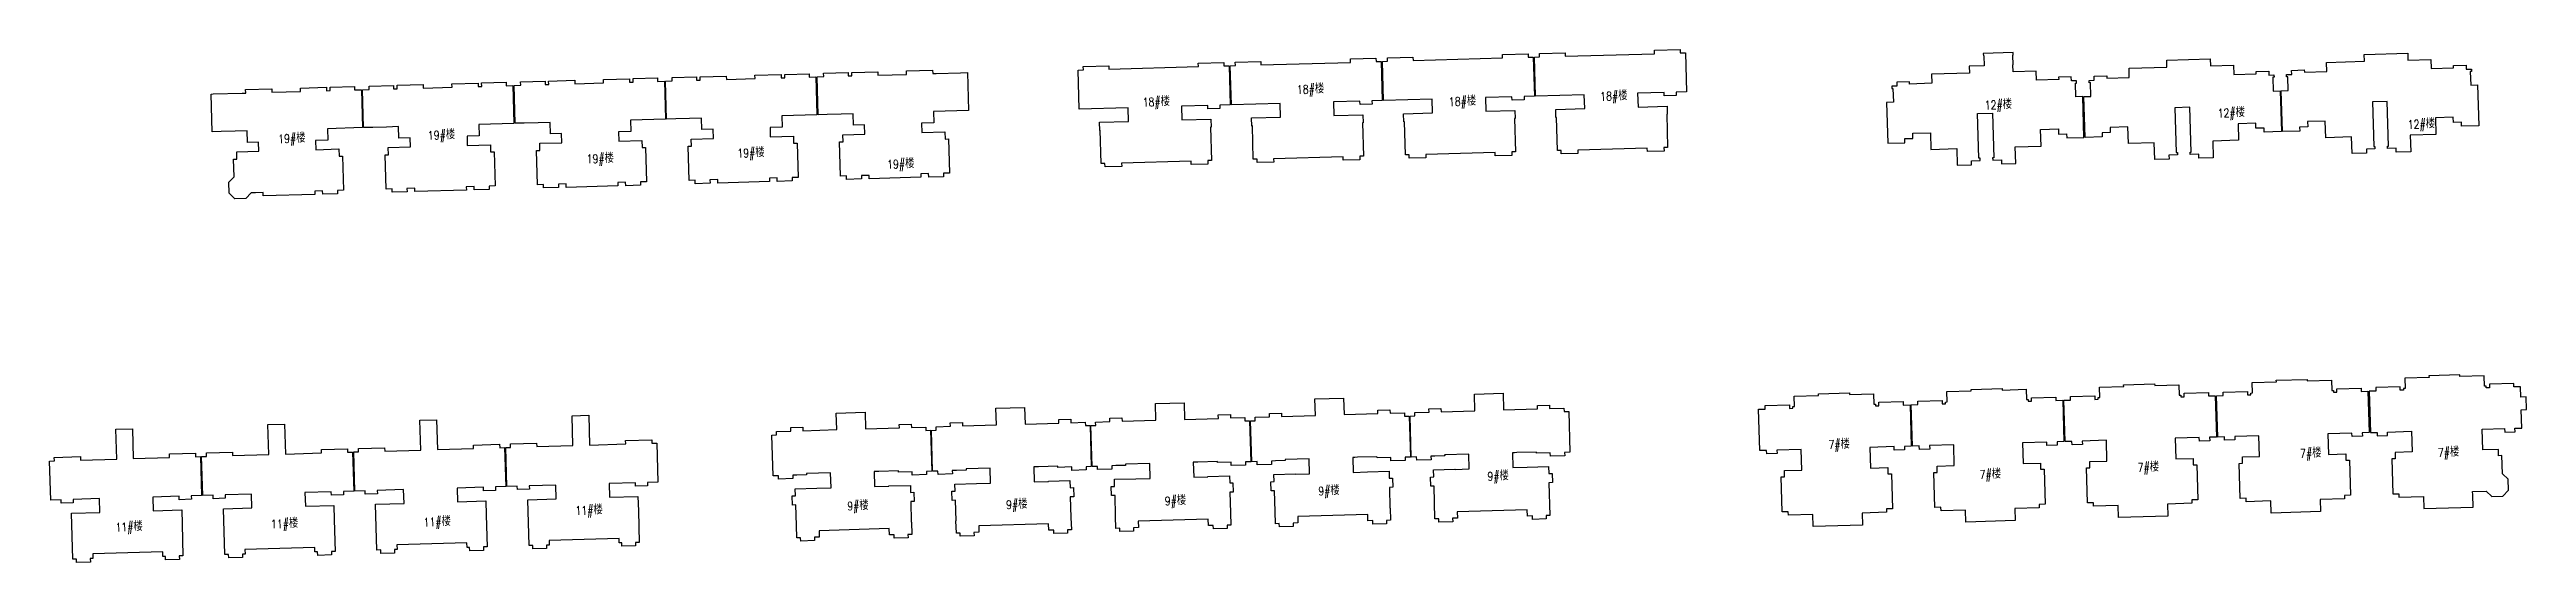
# Model space of a CAD drawing. Extents: x 475 to 1388, y 546 to 1154.
# Drawn here: x 791.9 to 1223.3, y 650 to 739.3 of the extents above; entities that cross this region are included whole.
import ezdxf

# ---------------------------------------------------------------- set-up
doc = ezdxf.new("R2010")
doc.units = 0
doc.header["$LTSCALE"] = 1000
doc.header["$MEASUREMENT"] = 0
doc.layers.add('外墙', color=42, linetype='Continuous')
doc.layers.add('建筑型号', color=2, linetype='Continuous', lineweight=18)
doc.styles.add('_HZTXT', font='txt.shx', dxfattribs={"width": 0.8, "bigfont": 'hztxt.shx'})

msp = doc.modelspace()

# ---------------------------------------------------------------- texts
at = {"layer": '建筑型号', "color": 0, "style": '_HZTXT', "width": 0.8}
for s, p in [('18#楼', (1009.14, 731.58)), ('18#楼', (982.28, 729.38)), ('18#楼', (1035.62, 729.46)), ('18#楼', (1061.97, 730.39)), ('12#楼', (1128.95, 728.88)), ('12#楼', (1169.52, 727.47)), ('19#楼', (831.71, 723.01)), ('19#楼', (857.78, 723.6)), ('12#楼', (1202.63, 725.51)), ('19#楼', (885.43, 719.49)), ('19#楼', (911.68, 720.49)), ('19#楼', (937.77, 718.56)), ('7#楼', (1101.74, 669.73)), ('7#楼', (1183.88, 668.2)), ('7#楼', (1207.88, 668.35)), ('9#楼', (1042.33, 664.22)), ('7#楼', (1128.07, 664.52)), ('7#楼', (1155.59, 665.74)), ('11#楼', (883.48, 658.25)), ('9#楼', (930.83, 659.05)), ('9#楼', (958.49, 659.28)), ('9#楼', (986.13, 659.92)), ('9#楼', (1012.87, 661.66)), ('11#楼', (803.36, 655.36)), ('11#楼', (830.45, 655.91)), ('11#楼', (857.03, 656.24))]:
    msp.add_text(s, height=1.5, rotation=1.7114, dxfattribs=at).set_placement(p)

# ---------------------------------------------------------------- linework, layer by layer
at = {"layer": '外墙', "color": 2, "ltscale": 0.1, "elevation": -1.02}
for points in [[(998.42, 736.52), (998.4, 737.12), (1002.85, 737.24), (1002.87, 736.64), (1018.46, 737.08), (1018.44, 737.68), (1022.89, 737.81), (1022.91, 737.21), (1023.81, 737.24), (1024, 730.44), (1022.2, 730.39), (1022.22, 729.79), (1020.12, 729.73), (1020.1, 730.33), (1015.51, 730.2), (1015.57, 727.8), (1020.62, 727.94), (1020.66, 726.54), (1020.56, 726.54), (1020.73, 720.74), (1020.08, 720.72), (1020.09, 720.12), (1017.19, 720.04), (1017.18, 720.64), (1005.08, 720.3), (1005.1, 719.7), (1002.2, 719.62), (1002.18, 720.22), (1001.53, 720.2), (1001.37, 726), (1001.27, 725.99), (1001.23, 727.39), (1006.28, 727.54), (1006.21, 729.93), (997.71, 729.69), (997.52, 736.49)], [(1024.91, 737.27), (1024.89, 737.87), (1029.34, 737.99), (1029.36, 737.39), (1044.95, 737.84), (1044.93, 738.44), (1049.38, 738.56), (1049.4, 737.96), (1050.3, 737.99), (1050.49, 731.19), (1048.69, 731.14), (1048.71, 730.54), (1046.61, 730.48), (1046.59, 731.08), (1041.99, 730.95), (1042.06, 728.55), (1047.11, 728.69), (1047.15, 727.29), (1047.05, 727.29), (1047.21, 721.49), (1046.56, 721.47), (1046.58, 720.87), (1043.68, 720.79), (1043.67, 721.39), (1031.57, 721.05), (1031.59, 720.45), (1028.69, 720.37), (1028.67, 720.97), (1028.02, 720.95), (1027.86, 726.75), (1027.76, 726.74), (1027.72, 728.14), (1032.77, 728.29), (1032.7, 730.69), (1024.2, 730.44), (1024.01, 737.24)], [(1054.51, 721.7), (1054.35, 727.5), (1054.25, 727.5), (1054.21, 728.89), (1059.26, 729.04), (1059.19, 731.44), (1050.69, 731.2), (1050.5, 737.99), (1051.4, 738.02), (1051.38, 738.62), (1055.83, 738.74), (1055.85, 738.14), (1071.44, 738.59), (1071.42, 739.19), (1075.87, 739.31), (1075.89, 738.71), (1076.79, 738.74), (1076.98, 731.94), (1075.18, 731.89), (1075.2, 731.29), (1073.1, 731.23), (1073.08, 731.83), (1068.48, 731.7), (1068.55, 729.3), (1073.6, 729.44), (1073.64, 728.04), (1073.54, 728.04), (1073.7, 722.24), (1073.05, 722.23), (1073.07, 721.63), (1070.17, 721.54), (1070.16, 722.14), (1058.06, 721.8), (1058.08, 721.2), (1055.18, 721.12), (1055.16, 721.72)], [(971.91, 736.37), (976.36, 736.49), (976.38, 735.89), (991.97, 736.33), (991.95, 736.93), (996.4, 737.06), (996.42, 736.46), (997.32, 736.49), (997.51, 729.69), (995.71, 729.64), (995.73, 729.04), (993.63, 728.98), (993.61, 729.58), (989.02, 729.45), (989.08, 727.05), (994.13, 727.19), (994.17, 725.79), (994.07, 725.79), (994.24, 719.99), (993.59, 719.97), (993.6, 719.37), (990.7, 719.29), (990.69, 719.89), (978.59, 719.55), (978.61, 718.95), (975.71, 718.87), (975.69, 719.47), (975.04, 719.45), (974.88, 725.25), (974.78, 725.24), (974.74, 726.64), (979.79, 726.79), (979.72, 729.18), (971.22, 728.94), (971.03, 735.74), (971.93, 735.77)]]:
    msp.add_lwpolyline(points, close=True, dxfattribs=at)
at = {"layer": '外墙', "color": 2, "ltscale": 0.1}
for points in [[(1141.8, 734.48), (1141.82, 734.08), (1137.92, 733.97), (1137.87, 735.57), (1133.87, 735.45), (1133.84, 736.65), (1133.9, 736.65), (1133.85, 738.35), (1133.89, 738.35), (1133.87, 738.8), (1128.68, 738.65), (1128.69, 738.2), (1128.79, 738.2), (1128.84, 736.5), (1126.24, 736.42), (1126.28, 735.22), (1119.68, 735.03), (1119.73, 733.43), (1115.83, 733.31), (1115.82, 733.71), (1113.62, 733.65), (1113.64, 732.95), (1112.74, 732.92), (1112.75, 732.52), (1112.95, 732.53), (1113.02, 730.13), (1111.82, 730.09), (1112.03, 723), (1115.03, 723.09), (1115.01, 723.79), (1116.41, 723.83), (1116.38, 724.73), (1119.48, 724.82), (1119.57, 721.92), (1124.06, 722.05), (1124.15, 719.15), (1126.65, 719.23), (1126.63, 719.93), (1128.13, 719.97), (1128.12, 720.37), (1127.92, 720.37), (1127.69, 728.16), (1130.28, 728.24), (1130.51, 720.44), (1130.31, 720.44), (1130.33, 720.04), (1131.83, 720.08), (1131.85, 719.38), (1134.35, 719.46), (1134.26, 722.35), (1138.76, 722.49), (1138.67, 725.39), (1141.77, 725.48), (1141.8, 724.58), (1143.2, 724.62), (1143.22, 723.92), (1146.22, 724.01), (1146.01, 731.11), (1144.81, 731.07), (1144.74, 733.47), (1144.94, 733.47), (1144.92, 733.87), (1144.02, 733.85), (1144, 734.55)], [(1185.15, 726.76), (1185.18, 725.86), (1183.78, 725.82), (1183.8, 725.12), (1180.8, 725.03), (1180.59, 732.13), (1181.79, 732.16), (1181.72, 734.56), (1181.52, 734.56), (1181.51, 734.96), (1182.41, 734.98), (1182.39, 735.68), (1184.59, 735.75), (1184.6, 735.35), (1188.5, 735.46), (1188.45, 737.06), (1195.05, 737.26), (1195.01, 738.46), (1202.61, 738.68), (1202.64, 737.48), (1206.64, 737.6), (1206.69, 736), (1210.59, 736.12), (1210.57, 736.52), (1212.77, 736.58), (1212.79, 735.88), (1213.69, 735.91), (1213.71, 735.51), (1213.51, 735.5), (1213.58, 733.1), (1214.78, 733.14), (1214.99, 726.04), (1211.99, 725.95), (1211.97, 726.65), (1210.57, 726.61), (1210.54, 727.51), (1207.44, 727.42), (1207.53, 724.52), (1203.03, 724.39), (1203.12, 721.49), (1200.62, 721.42), (1200.6, 722.12), (1199.1, 722.07), (1199.08, 722.47), (1199.28, 722.48), (1199.05, 730.27), (1196.46, 730.2), (1196.69, 722.4), (1196.89, 722.41), (1196.9, 722.01), (1195.4, 721.96), (1195.42, 721.26), (1192.92, 721.19), (1192.83, 724.09), (1188.34, 723.95), (1188.25, 726.85)], [(852.72, 723.88), (852.66, 725.88), (850.56, 725.82), (848.16, 725.76), (846.56, 725.71), (846.38, 732.31), (847.55, 732.34), (847.53, 732.94), (851.78, 733.06), (851.8, 732.46), (852.42, 732.48), (852.41, 733.08), (856.96, 733.21), (856.97, 732.61), (861.97, 732.75), (861.95, 733.35), (866.5, 733.48), (866.52, 732.88), (867.14, 732.9), (867.13, 733.5), (871.38, 733.62), (871.39, 733.02), (872.57, 733.05), (872.75, 726.45), (866.66, 726.28), (866.71, 724.28), (864.59, 724.22), (864.63, 722.62), (868.66, 722.74), (868.69, 721.49), (869.29, 721.5), (869.46, 715.56), (868.41, 715.53), (868.43, 714.93), (865.83, 714.85), (865.81, 715.45), (864.46, 715.41), (864.48, 714.81), (855.48, 714.56), (855.47, 715.16), (854.12, 715.12), (854.13, 714.52), (851.54, 714.45), (851.52, 715.05), (850.47, 715.02), (850.3, 720.96), (850.9, 720.98), (850.86, 722.23), (854.71, 722.34), (854.67, 723.94)], [(876.95, 726.57), (874.55, 726.5), (872.95, 726.46), (872.77, 733.06), (873.94, 733.09), (873.92, 733.69), (878.17, 733.81), (878.19, 733.21), (878.81, 733.23), (878.8, 733.83), (883.35, 733.96), (883.36, 733.36), (888.36, 733.5), (888.34, 734.1), (892.89, 734.23), (892.91, 733.63), (893.53, 733.65), (893.52, 734.24), (897.76, 734.37), (897.78, 733.77), (898.96, 733.8), (899.14, 727.2), (893.05, 727.03), (893.1, 725.03), (890.98, 724.97), (891.02, 723.37), (895.05, 723.48), (895.08, 722.23), (895.68, 722.25), (895.85, 716.3), (894.8, 716.27), (894.82, 715.67), (892.22, 715.6), (892.2, 716.2), (890.85, 716.16), (890.87, 715.56), (881.87, 715.31), (881.86, 715.91), (880.51, 715.87), (880.52, 715.27), (877.92, 715.2), (877.91, 715.8), (876.86, 715.77), (876.69, 721.71), (877.29, 721.73), (877.25, 722.98), (881.1, 723.09), (881.06, 724.69), (879.11, 724.63), (879.05, 726.63)], [(903.25, 716.51), (903.08, 722.46), (903.68, 722.48), (903.64, 723.73), (907.49, 723.84), (907.45, 725.44), (905.5, 725.38), (905.44, 727.38), (903.34, 727.32), (900.94, 727.25), (899.34, 727.21), (899.16, 733.8), (900.33, 733.84), (900.31, 734.44), (904.56, 734.56), (904.58, 733.96), (905.2, 733.98), (905.19, 734.58), (909.73, 734.7), (909.75, 734.11), (914.75, 734.25), (914.73, 734.85), (919.28, 734.98), (919.3, 734.38), (919.92, 734.39), (919.91, 734.99), (924.15, 735.11), (924.17, 734.51), (925.35, 734.55), (925.53, 727.95), (919.43, 727.78), (919.49, 725.78), (917.37, 725.72), (917.41, 724.12), (921.44, 724.23), (921.47, 722.98), (922.07, 723), (922.24, 717.05), (921.19, 717.02), (921.21, 716.42), (918.61, 716.35), (918.59, 716.95), (917.24, 716.91), (917.26, 716.31), (908.26, 716.06), (908.25, 716.66), (906.9, 716.62), (906.91, 716.02), (904.31, 715.94), (904.3, 716.54)], [(933.88, 724.58), (933.84, 726.18), (931.89, 726.13), (931.83, 728.13), (929.73, 728.07), (927.33, 728), (925.73, 727.96), (925.55, 734.55), (926.72, 734.59), (926.7, 735.19), (930.95, 735.31), (930.97, 734.71), (931.59, 734.72), (931.58, 735.32), (936.12, 735.45), (936.14, 734.85), (941.14, 734.99), (941.12, 735.59), (945.67, 735.72), (945.69, 735.12), (946.31, 735.14), (950.56, 735.26), (951.73, 735.3), (951.92, 728.7), (945.82, 728.52), (945.88, 726.53), (943.76, 726.47), (943.8, 724.87), (947.83, 724.98), (947.86, 723.73), (948.46, 723.75), (948.63, 717.8), (947.58, 717.77), (947.6, 717.17), (945, 717.1), (944.98, 717.7), (943.63, 717.66), (943.65, 717.06), (934.65, 716.8), (934.63, 717.4), (933.29, 717.36), (933.3, 716.77), (930.7, 716.69), (930.69, 717.29), (929.64, 717.26), (929.47, 723.21), (930.07, 723.23), (930.03, 724.48)], [(1162.51, 720.99), (1161.01, 720.94), (1161.03, 720.24), (1158.54, 720.17), (1158.45, 723.07), (1153.95, 722.94), (1153.87, 725.84), (1150.77, 725.74), (1150.79, 724.84), (1149.39, 724.8), (1149.41, 724.1), (1146.42, 724.01), (1146.21, 731.11), (1147.41, 731.15), (1147.33, 733.55), (1147.13, 733.54), (1147.12, 733.94), (1148.02, 733.97), (1148, 734.67), (1150.2, 734.73), (1150.21, 734.33), (1154.11, 734.45), (1154.06, 736.05), (1160.66, 736.24), (1160.63, 737.44), (1168.22, 737.67), (1168.26, 736.47), (1172.26, 736.58), (1172.3, 734.98), (1176.2, 735.1), (1176.19, 735.5), (1178.39, 735.56), (1178.41, 734.87), (1179.31, 734.89), (1179.32, 734.49), (1179.12, 734.49), (1179.19, 732.09), (1180.39, 732.12), (1180.6, 725.03), (1177.6, 724.94), (1177.58, 725.64), (1176.18, 725.6), (1176.16, 726.49), (1173.06, 726.4), (1173.14, 723.5), (1168.65, 723.37), (1168.73, 720.47), (1166.23, 720.4), (1166.21, 721.1), (1164.71, 721.05), (1164.7, 721.45), (1164.9, 721.46), (1164.67, 729.26), (1162.07, 729.18), (1162.3, 721.38), (1162.5, 721.39)], [(826.04, 731.73), (826.02, 732.33), (830.57, 732.46), (830.58, 731.86), (835.58, 732), (835.56, 732.6), (840.11, 732.73), (840.13, 732.13), (840.75, 732.15), (840.74, 732.75), (844.99, 732.87), (845, 732.27), (846.18, 732.3), (846.36, 725.71), (840.27, 725.53), (840.32, 723.53), (838.2, 723.47), (838.24, 721.87), (842.27, 721.99), (842.3, 720.74), (842.9, 720.76), (843.07, 714.81), (842.02, 714.78), (842.04, 714.18), (839.44, 714.1), (839.42, 714.7), (838.07, 714.67), (838.09, 714.07), (829.09, 713.81), (829.08, 714.41), (827.73, 714.37), (826.99, 714.35), (826.07, 713.38), (824.14, 713.32), (823.13, 714.28), (823.07, 716.2), (824, 717.17), (823.91, 720.22), (824.51, 720.23), (824.48, 721.48), (828.32, 721.59), (828.28, 723.19), (826.33, 723.14), (826.27, 725.14), (824.17, 725.08), (821.77, 725.01), (820.17, 724.96), (819.99, 731.56), (820.34, 731.57), (825.41, 731.71)], [(1191.58, 661.07), (1187.34, 660.94), (1187.4, 658.84), (1178.8, 658.59), (1178.74, 660.69), (1174.49, 660.56), (1174.47, 661.16), (1173.42, 661.13), (1173.24, 667.23), (1173.84, 667.25), (1173.81, 668.35), (1176.81, 668.43), (1176.7, 672.03), (1172.51, 671.91), (1172.52, 671.31), (1170.72, 671.26), (1170.71, 671.86), (1169.51, 671.82), (1169.29, 679.02), (1170.47, 679.05), (1170.45, 679.65), (1174.7, 679.78), (1174.72, 679.18), (1175.29, 679.19), (1175.28, 679.49), (1175.58, 679.5), (1175.53, 681.3), (1179.73, 681.43), (1179.72, 681.71), (1185.12, 681.87), (1185.12, 681.59), (1189.32, 681.71), (1189.38, 679.91), (1189.68, 679.92), (1189.69, 679.62), (1190.26, 679.64), (1190.24, 680.24), (1194.49, 680.36), (1194.51, 679.76), (1195.68, 679.8), (1195.9, 672.6), (1194.7, 672.57), (1194.71, 671.97), (1192.91, 671.91), (1192.9, 672.51), (1188.7, 672.39), (1188.81, 668.79), (1191.8, 668.88), (1191.84, 667.78), (1192.44, 667.8), (1192.62, 661.7), (1191.57, 661.67)], [(1220.15, 662.55), (1220.1, 664.47), (1219.12, 665.4), (1219.02, 668.58), (1218.42, 668.57), (1218.39, 669.66), (1215.69, 669.58), (1215.59, 673.18), (1219.49, 673.3), (1219.5, 672.7), (1221.3, 672.75), (1221.28, 673.35), (1222.48, 673.39), (1222.39, 676.59), (1223.29, 676.61), (1223.22, 678.81), (1222.32, 678.78), (1222.27, 680.58), (1221.1, 680.55), (1221.08, 681.15), (1216.83, 681.02), (1216.85, 680.42), (1216.27, 680.41), (1216.26, 680.71), (1215.96, 680.7), (1215.91, 682.5), (1211.71, 682.37), (1211.71, 682.65), (1206.31, 682.49), (1206.32, 682.21), (1202.12, 682.09), (1202.17, 680.29), (1201.87, 680.28), (1201.88, 679.98), (1201.3, 679.96), (1201.29, 680.56), (1197.04, 680.44), (1197.06, 679.84), (1195.88, 679.8), (1196.1, 672.61), (1197.29, 672.64), (1197.31, 672.04), (1199.11, 672.1), (1199.09, 672.7), (1203.29, 672.82), (1203.4, 669.22), (1200.4, 669.13), (1200.43, 668.03), (1199.83, 668.02), (1200.01, 661.92), (1201.06, 661.95), (1201.08, 661.35), (1205.33, 661.47), (1205.39, 659.38), (1213.99, 659.63), (1213.92, 661.73), (1213.91, 662.33), (1216.29, 662.4), (1217.27, 661.48), (1219.2, 661.53)], [(997.38, 665.03), (997.42, 663.83), (997.99, 663.84), (998.04, 662.24), (997.44, 662.23), (997.55, 658.63), (997.57, 658.63), (997.63, 656.5), (997.63, 656.5), (996.96, 656.48), (996.98, 655.91), (994.58, 655.84), (994.56, 656.44), (993.71, 656.41), (993.68, 657.51), (981.48, 657.15), (981.52, 656.05), (980.67, 656.03), (980.68, 655.43), (978.29, 655.36), (978.27, 655.93), (977.59, 655.91), (977.53, 658.04), (977.56, 658.04), (977.45, 661.63), (976.85, 661.62), (976.8, 663.22), (977.38, 663.23), (977.34, 664.46), (981.09, 664.57), (981.09, 664.54), (983.56, 664.62), (983.49, 667.22), (979.29, 667.09), (979.29, 666.89), (977.6, 666.84), (977.6, 666.84), (976.9, 666.82), (976.91, 666.22), (974.41, 666.15), (974.4, 666.72), (973.47, 666.69), (973.26, 673.82), (974.09, 673.84), (974.07, 674.44), (976.57, 674.51), (976.55, 675.11), (978.65, 675.18), (978.67, 674.58), (984.56, 674.75), (984.48, 677.65), (989.48, 677.8), (989.56, 674.9), (995.46, 675.07), (995.44, 675.67), (997.54, 675.74), (997.56, 675.14), (1000.06, 675.21), (1000.07, 674.63), (1000.9, 674.66), (1001.11, 667.51), (1000.19, 667.48), (1000.2, 666.91), (997.7, 666.84), (997.69, 667.44), (995.29, 667.37), (995.28, 667.56), (991.88, 667.46), (991.44, 667.45), (991.08, 667.44), (991.16, 664.84), (993.63, 664.92), (993.63, 664.94), (997.38, 665.05)], [(1009.3, 656.88), (1008.45, 656.85), (1008.47, 656.25), (1006.07, 656.18), (1006.06, 656.75), (1005.38, 656.73), (1005.32, 658.86), (1005.34, 658.86), (1005.24, 662.46), (1004.64, 662.44), (1004.59, 664.04), (1005.16, 664.06), (1005.13, 665.28), (1008.88, 665.39), (1008.88, 665.37), (1011.35, 665.44), (1011.27, 668.04), (1007.08, 667.91), (1007.08, 667.71), (1005.38, 667.66), (1005.38, 667.66), (1004.68, 667.64), (1004.7, 667.04), (1002.2, 666.97), (1002.19, 667.54), (1001.26, 667.52), (1001.05, 674.64), (1001.87, 674.66), (1001.86, 675.26), (1004.36, 675.34), (1004.34, 675.94), (1006.44, 676), (1006.45, 675.4), (1012.35, 675.57), (1012.27, 678.47), (1017.26, 678.62), (1017.35, 675.72), (1023.25, 675.9), (1023.23, 676.5), (1025.33, 676.56), (1025.35, 675.96), (1027.85, 676.03), (1027.86, 675.46), (1028.69, 675.48), (1028.9, 668.33), (1027.97, 668.31), (1027.99, 667.73), (1025.49, 667.66), (1025.47, 668.26), (1023.08, 668.19), (1023.07, 668.39), (1019.67, 668.29), (1019.23, 668.27), (1018.87, 668.26), (1018.95, 665.66), (1021.42, 665.74), (1021.42, 665.76), (1025.17, 665.87), (1025.17, 665.85), (1025.21, 664.65), (1025.78, 664.67), (1025.83, 663.07), (1025.23, 663.05), (1025.33, 659.45), (1025.36, 659.45), (1025.42, 657.33), (1025.42, 657.33), (1024.75, 657.31), (1024.76, 656.73), (1022.37, 656.66), (1022.35, 657.26), (1021.5, 657.24), (1021.47, 658.34), (1009.27, 657.97)], [(1036.24, 657.67), (1036.26, 657.07), (1033.86, 657), (1033.84, 657.58), (1033.17, 657.56), (1033.02, 663.28), (1032.43, 663.26), (1032.38, 664.86), (1032.95, 664.88), (1032.92, 666.1), (1036.66, 666.21), (1036.67, 666.19), (1039.14, 666.26), (1039.06, 668.86), (1034.86, 668.74), (1034.87, 668.54), (1033.17, 668.49), (1033.17, 668.49), (1032.47, 668.47), (1032.49, 667.87), (1029.99, 667.79), (1029.97, 668.37), (1029.05, 668.34), (1028.84, 675.46), (1029.66, 675.49), (1029.64, 676.09), (1032.14, 676.16), (1032.13, 676.76), (1034.22, 676.82), (1034.24, 676.22), (1040.14, 676.4), (1040.05, 679.29), (1045.05, 679.44), (1045.14, 676.54), (1051.04, 676.72), (1051.02, 677.32), (1053.12, 677.38), (1053.13, 676.78), (1055.63, 676.85), (1055.65, 676.28), (1056.47, 676.3), (1056.69, 669.16), (1055.76, 669.13), (1055.78, 668.55), (1053.28, 668.48), (1053.26, 669.08), (1050.86, 669.01), (1050.86, 669.21), (1047.46, 669.11), (1047.02, 669.1), (1046.66, 669.09), (1046.74, 666.49), (1049.21, 666.56), (1049.21, 666.58), (1052.96, 666.7), (1052.96, 666.67), (1052.99, 665.47), (1053.57, 665.49), (1053.62, 663.89), (1053.02, 663.87), (1053.21, 658.15), (1052.54, 658.13), (1052.55, 657.55), (1050.15, 657.48), (1050.14, 658.08), (1049.29, 658.06), (1049.25, 659.16), (1037.06, 658.8), (1037.09, 657.7)], [(1111.82, 658.71), (1107.57, 658.58), (1107.63, 656.48), (1099.04, 656.23), (1098.98, 658.33), (1094.73, 658.2), (1094.71, 658.8), (1093.66, 658.77), (1093.48, 664.87), (1094.08, 664.89), (1094.05, 665.99), (1097.05, 666.07), (1096.94, 669.67), (1092.74, 669.55), (1092.76, 668.95), (1090.96, 668.9), (1090.94, 669.49), (1089.74, 669.46), (1089.53, 676.66), (1090.7, 676.69), (1090.69, 677.29), (1094.93, 677.42), (1094.95, 676.82), (1095.53, 676.83), (1095.52, 677.13), (1095.82, 677.14), (1095.76, 678.94), (1099.96, 679.07), (1099.95, 679.35), (1105.35, 679.51), (1105.36, 679.23), (1109.56, 679.35), (1109.61, 677.55), (1109.91, 677.56), (1109.92, 677.26), (1110.49, 677.28), (1110.48, 677.88), (1114.73, 678), (1114.74, 677.4), (1115.92, 677.44), (1116.13, 670.24), (1114.93, 670.2), (1114.95, 669.61), (1113.15, 669.55), (1113.13, 670.15), (1108.93, 670.03), (1109.04, 666.43), (1112.04, 666.52), (1112.07, 665.42), (1112.67, 665.44), (1112.85, 659.34), (1111.8, 659.31)], [(1138.41, 659.49), (1134.16, 659.37), (1134.22, 657.27), (1125.63, 657.02), (1125.56, 659.11), (1121.32, 658.99), (1121.3, 659.59), (1120.25, 659.56), (1120.07, 665.65), (1120.67, 665.67), (1120.63, 666.77), (1123.63, 666.86), (1123.53, 670.46), (1119.33, 670.33), (1119.35, 669.74), (1117.55, 669.68), (1117.53, 670.28), (1116.33, 670.25), (1116.12, 677.44), (1117.29, 677.48), (1117.27, 678.08), (1121.52, 678.2), (1121.54, 677.6), (1122.11, 677.62), (1122.11, 677.92), (1122.41, 677.93), (1122.35, 679.73), (1126.55, 679.85), (1126.54, 680.13), (1131.94, 680.29), (1131.95, 680.01), (1136.15, 680.14), (1136.2, 678.34), (1136.5, 678.35), (1136.51, 678.05), (1137.08, 678.06), (1137.07, 678.66), (1141.31, 678.79), (1141.33, 678.19), (1142.51, 678.22), (1142.72, 671.03), (1141.52, 670.99), (1141.54, 670.39), (1139.74, 670.34), (1139.72, 670.94), (1135.52, 670.81), (1135.63, 667.22), (1138.63, 667.3), (1138.66, 666.2), (1139.26, 666.22), (1139.44, 660.13), (1138.39, 660.09)], [(1165, 660.28), (1160.75, 660.16), (1160.81, 658.06), (1152.21, 657.8), (1152.15, 659.9), (1147.9, 659.78), (1147.89, 660.38), (1146.84, 660.34), (1146.66, 666.44), (1147.26, 666.46), (1147.22, 667.56), (1150.22, 667.65), (1150.12, 671.25), (1145.92, 671.12), (1145.94, 670.52), (1144.14, 670.47), (1144.12, 671.07), (1142.92, 671.03), (1142.71, 678.23), (1143.88, 678.26), (1143.86, 678.86), (1148.11, 678.99), (1148.13, 678.39), (1148.7, 678.41), (1148.69, 678.71), (1148.99, 678.72), (1148.94, 680.52), (1153.14, 680.64), (1153.13, 680.92), (1158.53, 681.08), (1158.54, 680.8), (1162.73, 680.92), (1162.79, 679.12), (1163.09, 679.13), (1163.1, 678.83), (1163.67, 678.85), (1163.65, 679.45), (1167.9, 679.58), (1167.92, 678.98), (1169.09, 679.01), (1169.31, 671.81), (1168.11, 671.78), (1168.13, 671.18), (1166.33, 671.13), (1166.31, 671.73), (1162.11, 671.6), (1162.22, 668), (1165.22, 668.09), (1165.25, 666.99), (1165.85, 667.01), (1166.03, 660.91), (1164.98, 660.88)], [(809.86, 661.38), (809.93, 658.98), (814.88, 659.12), (814.95, 656.63), (815.11, 651.13), (814.46, 651.11), (814.48, 650.51), (812.08, 650.44), (812.07, 651.04), (811.62, 651.02), (811.59, 651.82), (799.4, 651.46), (799.42, 650.66), (798.97, 650.65), (798.99, 650.05), (796.59, 649.98), (796.57, 650.58), (795.92, 650.56), (795.69, 658.56), (800.63, 658.7), (800.56, 661.1), (795.96, 660.97), (795.98, 660.37), (793.88, 660.3), (793.87, 660.9), (792.07, 660.85), (791.87, 667.65), (792.71, 667.67), (792.7, 668.27), (797.24, 668.41), (797.26, 667.81), (803.56, 667.99), (803.41, 673.19), (806.3, 673.28), (806.46, 668.08), (812.76, 668.27), (812.74, 668.87), (817.29, 669), (817.3, 668.4), (818.15, 668.43), (818.35, 661.63), (816.56, 661.58), (816.57, 660.98), (814.47, 660.91), (814.46, 661.51)], [(841.37, 659.91), (841.44, 657.41), (841.6, 651.91), (840.95, 651.89), (840.97, 651.29), (838.57, 651.22), (838.55, 651.82), (838.1, 651.81), (838.08, 652.61), (825.89, 652.25), (825.91, 651.45), (825.46, 651.43), (825.48, 650.83), (823.08, 650.76), (823.06, 651.36), (822.41, 651.34), (822.17, 659.34), (827.12, 659.49), (827.05, 661.89), (822.45, 661.75), (822.47, 661.15), (820.37, 661.09), (820.35, 661.69), (818.55, 661.63), (818.35, 668.43), (819.2, 668.46), (819.19, 669.06), (823.73, 669.19), (823.75, 668.59), (830.05, 668.78), (829.89, 673.98), (832.79, 674.06), (832.95, 668.86), (839.24, 669.05), (839.23, 669.65), (843.77, 669.78), (843.79, 669.18), (844.64, 669.21), (844.84, 662.41), (843.04, 662.36), (843.06, 661.76), (840.96, 661.7), (840.94, 662.3), (836.35, 662.16), (836.42, 659.76)], [(865.06, 652.01), (865.04, 652.61), (864.59, 652.59), (864.57, 653.39), (852.37, 653.03), (852.4, 652.23), (851.95, 652.22), (851.97, 651.62), (849.57, 651.55), (849.55, 652.15), (848.9, 652.13), (848.66, 660.12), (853.61, 660.27), (853.54, 662.67), (848.94, 662.53), (848.96, 661.93), (846.86, 661.87), (846.84, 662.47), (845.04, 662.42), (844.84, 669.22), (845.69, 669.24), (845.67, 669.84), (850.22, 669.97), (850.24, 669.38), (856.54, 669.56), (856.38, 674.76), (859.28, 674.84), (859.44, 669.65), (865.73, 669.83), (865.71, 670.43), (870.26, 670.57), (870.28, 669.97), (871.13, 669.99), (871.33, 663.2), (869.53, 663.14), (869.55, 662.54), (867.45, 662.48), (867.43, 663.08), (862.84, 662.94), (862.91, 660.55), (867.85, 660.69), (867.93, 658.19), (868.09, 652.7), (867.44, 652.68), (867.46, 652.08)], [(893.95, 652.86), (891.55, 652.79), (891.53, 653.39), (891.08, 653.38), (891.06, 654.18), (878.86, 653.81), (878.89, 653.02), (878.44, 653), (878.45, 652.4), (876.05, 652.33), (876.04, 652.93), (875.39, 652.91), (875.15, 660.91), (880.1, 661.05), (880.03, 663.45), (875.43, 663.32), (875.45, 662.72), (873.35, 662.66), (873.33, 663.26), (871.53, 663.2), (871.33, 670), (872.18, 670.02), (872.16, 670.62), (876.71, 670.76), (876.73, 670.16), (883.03, 670.35), (882.87, 675.54), (885.77, 675.63), (885.92, 670.43), (892.22, 670.62), (892.2, 671.22), (896.75, 671.35), (896.77, 670.75), (897.62, 670.78), (897.82, 663.98), (896.02, 663.93), (896.04, 663.33), (893.94, 663.26), (893.92, 663.86), (889.32, 663.73), (889.39, 661.33), (894.34, 661.48), (894.42, 658.98), (894.58, 653.48), (893.93, 653.46)], [(936.31, 665.82), (935.87, 665.81), (935.51, 665.8), (935.58, 663.2), (938.06, 663.27), (938.06, 663.3), (941.81, 663.41), (941.81, 663.38), (941.84, 662.18), (942.42, 662.2), (942.46, 660.6), (941.86, 660.58), (941.97, 656.98), (942, 656.98), (942.06, 654.86), (942.06, 654.86), (941.38, 654.84), (941.4, 654.27), (939, 654.19), (938.98, 654.79), (938.14, 654.77), (938.1, 655.87), (925.91, 655.51), (925.94, 654.41), (925.09, 654.38), (925.11, 653.78), (922.71, 653.71), (922.69, 654.29), (922.02, 654.27), (921.95, 656.39), (921.98, 656.39), (921.87, 659.99), (921.27, 659.97), (921.23, 661.57), (921.8, 661.59), (921.76, 662.81), (925.51, 662.92), (925.51, 662.9), (927.99, 662.97), (927.91, 665.57), (923.71, 665.45), (923.72, 665.25), (922.02, 665.2), (922.02, 665.2), (921.32, 665.18), (921.34, 664.58), (918.84, 664.5), (918.82, 665.08), (917.9, 665.05), (917.69, 672.17), (918.51, 672.2), (918.49, 672.8), (920.99, 672.87), (920.97, 673.47), (923.07, 673.53), (923.09, 672.93), (928.99, 673.11), (928.9, 676.01), (933.9, 676.15), (933.99, 673.25), (939.88, 673.43), (939.87, 674.03), (941.97, 674.09), (941.98, 673.49), (944.48, 673.57), (944.5, 672.99), (945.32, 673.01), (945.53, 665.87), (944.61, 665.84), (944.63, 665.27), (942.13, 665.19), (942.11, 665.79), (939.71, 665.72), (939.71, 665.92)], [(969.59, 664.23), (969.59, 664.2), (969.63, 663), (970.2, 663.02), (970.25, 661.42), (969.65, 661.4), (969.76, 657.81), (969.78, 657.81), (969.85, 655.68), (969.85, 655.68), (969.17, 655.66), (969.19, 655.09), (966.79, 655.02), (966.77, 655.62), (965.92, 655.59), (965.89, 656.69), (953.7, 656.33), (953.73, 655.23), (952.88, 655.21), (952.9, 654.61), (950.5, 654.53), (950.48, 655.11), (949.81, 655.09), (949.74, 657.21), (949.77, 657.21), (949.66, 660.81), (949.06, 660.79), (949.01, 662.39), (949.59, 662.41), (949.55, 663.64), (953.3, 663.75), (953.3, 663.72), (955.78, 663.79), (955.7, 666.39), (951.5, 666.27), (951.51, 666.07), (949.81, 666.02), (949.81, 666.02), (949.11, 666), (949.13, 665.4), (946.63, 665.32), (946.61, 665.9), (945.68, 665.87), (945.47, 672.99), (946.3, 673.02), (946.28, 673.62), (948.78, 673.69), (948.76, 674.29), (950.86, 674.35), (950.88, 673.75), (956.78, 673.93), (956.69, 676.83), (961.69, 676.98), (961.77, 674.08), (967.67, 674.25), (967.65, 674.85), (969.75, 674.91), (969.77, 674.31), (972.27, 674.39), (972.29, 673.81), (973.11, 673.84), (973.32, 666.69), (972.4, 666.66), (972.42, 666.09), (969.92, 666.01), (969.9, 666.61), (967.5, 666.54), (967.49, 666.74), (964.1, 666.64), (963.66, 666.63), (963.3, 666.62), (963.37, 664.02), (965.85, 664.09), (965.85, 664.12)]]:
    msp.add_lwpolyline(points, close=True, dxfattribs=at)

msp.set_redraw_order([(e.dxf.handle, doc.entitydb.next_handle()) for e in msp.query("TEXT MTEXT ATTDEF DIMENSION ARC_DIMENSION")])  # texts and dimensions are drawn at this point

doc.saveas('drawing.dxf')
